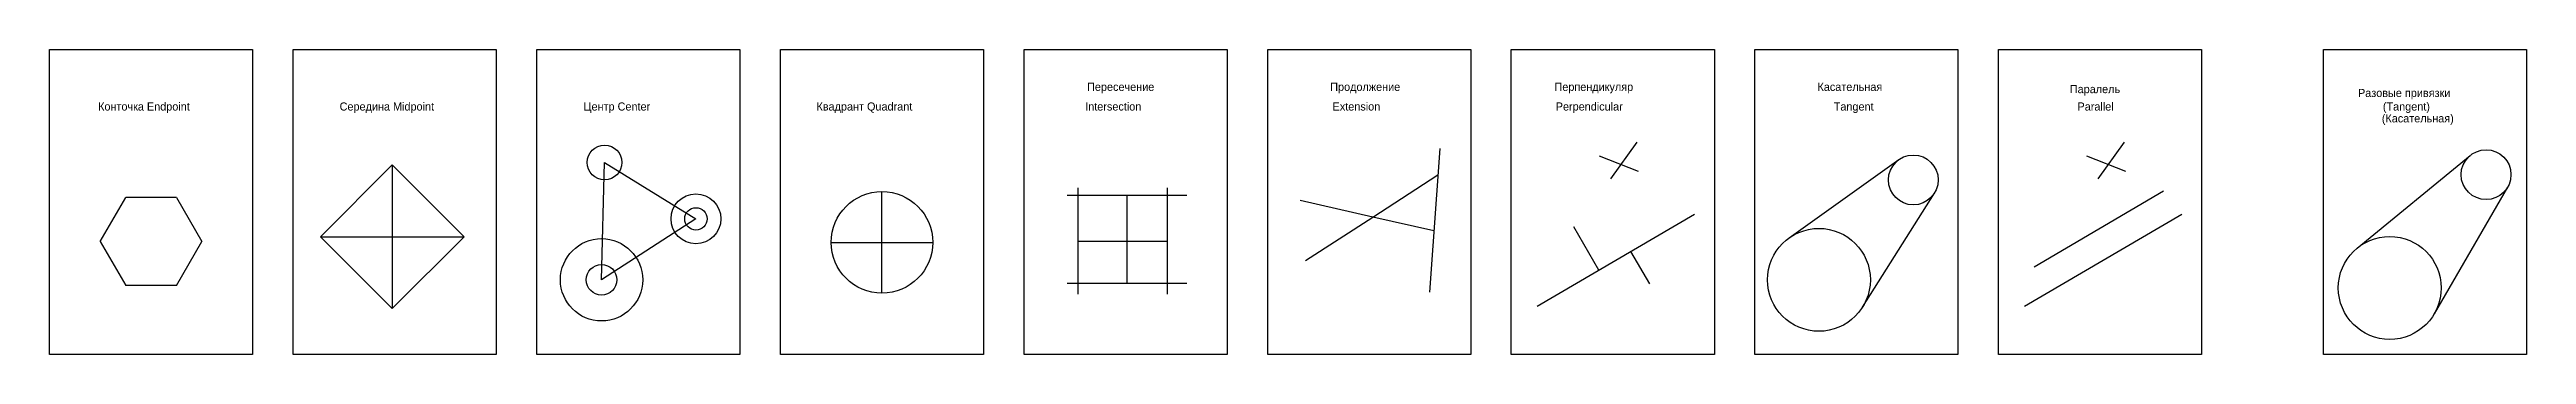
# Model space of a CAD drawing. Header units: millimetres. Extents: x 5728 to 25225, y 9129 to 12303.
# Drawn here: x 5728 to 17928, y 10803 to 12303 of the extents above; entities that cross this region are included whole.
import ezdxf

# ---------------------------------------------------------------- set-up
doc = ezdxf.new("R2010")
doc.units = ezdxf.units.MM

msp = doc.modelspace()

# ---------------------------------------------------------------- texts
at = {"color": 1}
for s, p in [('Пересечение', (10838.66, 12100.055)), ('Продолжение', (12036.145, 12100.055)), ('Перпендикуляр', (13140.946, 12100.055)), ('Касательная', (14436.145, 12100.055)), ('Паралель', (15679.068, 12089.036)), ('Разовые привязки', (17098.41, 12070.047)), ('Конточка Endpoint', (5967.349, 12003.377)), ('Середина Midpoint', (7156.891, 12003.377)), ('Центр Center', (8358.095, 12003.377)), ('Квадрант Quadrant', (9505.67, 12003.377)), ('Intersection', (10829.294, 12003.377)), ('Extension', (12047.751, 12003.377)), ('Perpendicular', (13146.969, 12003.377)), ('Tangent', (14516.188, 12003.377)), ('Parallel', (15716.734, 12003.377)), ('(Касательная)', (17215.713, 11945.052)), (' (Tangent)', (17205.982, 12003.377))]:
    msp.add_text(s, height=40, dxfattribs=at).set_placement(p)

# ---------------------------------------------------------------- linework, layer by layer
at = {"color": 2}
for p, q in [((13547.167, 11848.194), (13416.566, 11667.994)), ((15947.167, 11848.194), (15816.565, 11667.994)), ((12576.034, 11817.202), (12525.503, 11110.382)), ((13360.594, 11779.843), (13553.386, 11705.277)), ((15760.593, 11779.843), (15953.386, 11705.277)), ((10793.653, 11623.478), (10793.653, 11099.418)), ((11232.767, 11623.478), (11232.767, 11099.418)), ((6353.19, 11575.519), (6103.19, 11575.519)), ((10740.464, 11587.478), (11329.579, 11587.478)), ((12245.326, 11479.475), (11887.726, 11561.031)), ((11914.935, 11265.875), (12245.326, 11479.475)), ((13055.857, 11040.401), (13831.026, 11494.008)), ((15455.857, 11040.401), (16231.025, 11494.008)), ((5978.19, 11359.013), (6103.19, 11142.506)), ((6353.19, 11142.506), (6478.19, 11359.013)), ((10740.464, 11154.561), (11329.579, 11154.561))]:
    msp.add_line(p, q, dxfattribs=at)
for p, q in [((7416.587, 11735.729), (7416.587, 11028.622)), ((8447.154, 11170.467), (8461.907, 11747.845)), ((8461.907, 11747.845), (8911.994, 11470.273)), ((14296.51, 11376.688), (14837.049, 11761.72)), ((17094.263, 11326.261), (17651.405, 11782.827)), ((9828.19, 11104.654), (9828.19, 11604.654)), ((12245.326, 11479.475), (12566.745, 11687.274)), ((14657.434, 11035.206), (15011.976, 11596.216)), ((15502.597, 11234.004), (16141.029, 11607.597)), ((17835.315, 11626.313), (17473.72, 11003.329)), ((5978.19, 11359.013), (6103.19, 11575.519)), ((6353.19, 11575.519), (6478.19, 11359.013)), ((8911.994, 11470.273), (8447.154, 11170.467)), ((11035.022, 11587.478), (11035.022, 11154.561)), ((12546.972, 11410.68), (12245.326, 11479.475)), ((7063.034, 11382.176), (7770.141, 11382.176)), ((9578.19, 11354.654), (10078.19, 11354.654)), ((10793.653, 11361.448), (11232.767, 11361.448)), ((13359.746, 11218.228), (13235.533, 11430.495)), ((13515.638, 11309.452), (13608.201, 11151.271)), ((6353.19, 11142.506), (6103.19, 11142.506))]:
    msp.add_line(p, q)
at = {"color": 3}
for points in [[(5728.19, 12303.377), (6728.19, 12303.377), (6728.19, 10803.377), (5728.19, 10803.377)], [(6928.19, 12303.377), (7928.19, 12303.377), (7928.19, 10803.377), (6928.19, 10803.377)], [(8128.19, 12303.377), (9128.19, 12303.377), (9128.19, 10803.377), (8128.19, 10803.377)], [(9328.19, 12303.377), (10328.19, 12303.377), (10328.19, 10803.377), (9328.19, 10803.377)], [(10528.19, 12303.377), (11528.19, 12303.377), (11528.19, 10803.377), (10528.19, 10803.377)], [(11728.19, 12303.377), (12728.19, 12303.377), (12728.19, 10803.377), (11728.19, 10803.377)], [(12928.19, 12303.377), (13928.19, 12303.377), (13928.19, 10803.377), (12928.19, 10803.377)], [(14128.19, 12303.377), (15128.19, 12303.377), (15128.19, 10803.377), (14128.19, 10803.377)], [(15328.19, 12303.377), (16328.19, 12303.377), (16328.19, 10803.377), (15328.19, 10803.377)], [(16928.19, 12303.377), (17928.19, 12303.377), (17928.19, 10803.377), (16928.19, 10803.377)]]:
    msp.add_lwpolyline(points, close=True, dxfattribs=at)
at = {"color": 2}
msp.add_lwpolyline([(7063.034, 11382.176), (7416.587, 11028.622), (7770.141, 11382.176), (7416.587, 11735.729)], close=True, dxfattribs=at)
for centre, radius in [((8461.907, 11747.845), 85.898), ((14908.243, 11661.772), 122.712), ((17729.185, 11687.914), 122.712), ((8911.994, 11470.273), 122.712), ((9828.19, 11354.654), 250), ((8447.154, 11170.467), 202.551), ((14443.404, 11170.467), 253.189), ((17254.744, 11130.428), 253.189)]:
    msp.add_circle(centre, radius, dxfattribs=at)
for centre, radius in [((8461.907, 11747.845), 85.898), ((8911.994, 11470.273), 55.17), ((8447.154, 11170.467), 75.319)]:
    msp.add_circle(centre, radius)

msp.set_redraw_order([(e.dxf.handle, doc.entitydb.next_handle()) for e in msp.query("TEXT MTEXT ATTDEF DIMENSION ARC_DIMENSION")])  # texts and dimensions are drawn at this point

doc.saveas('drawing.dxf')
